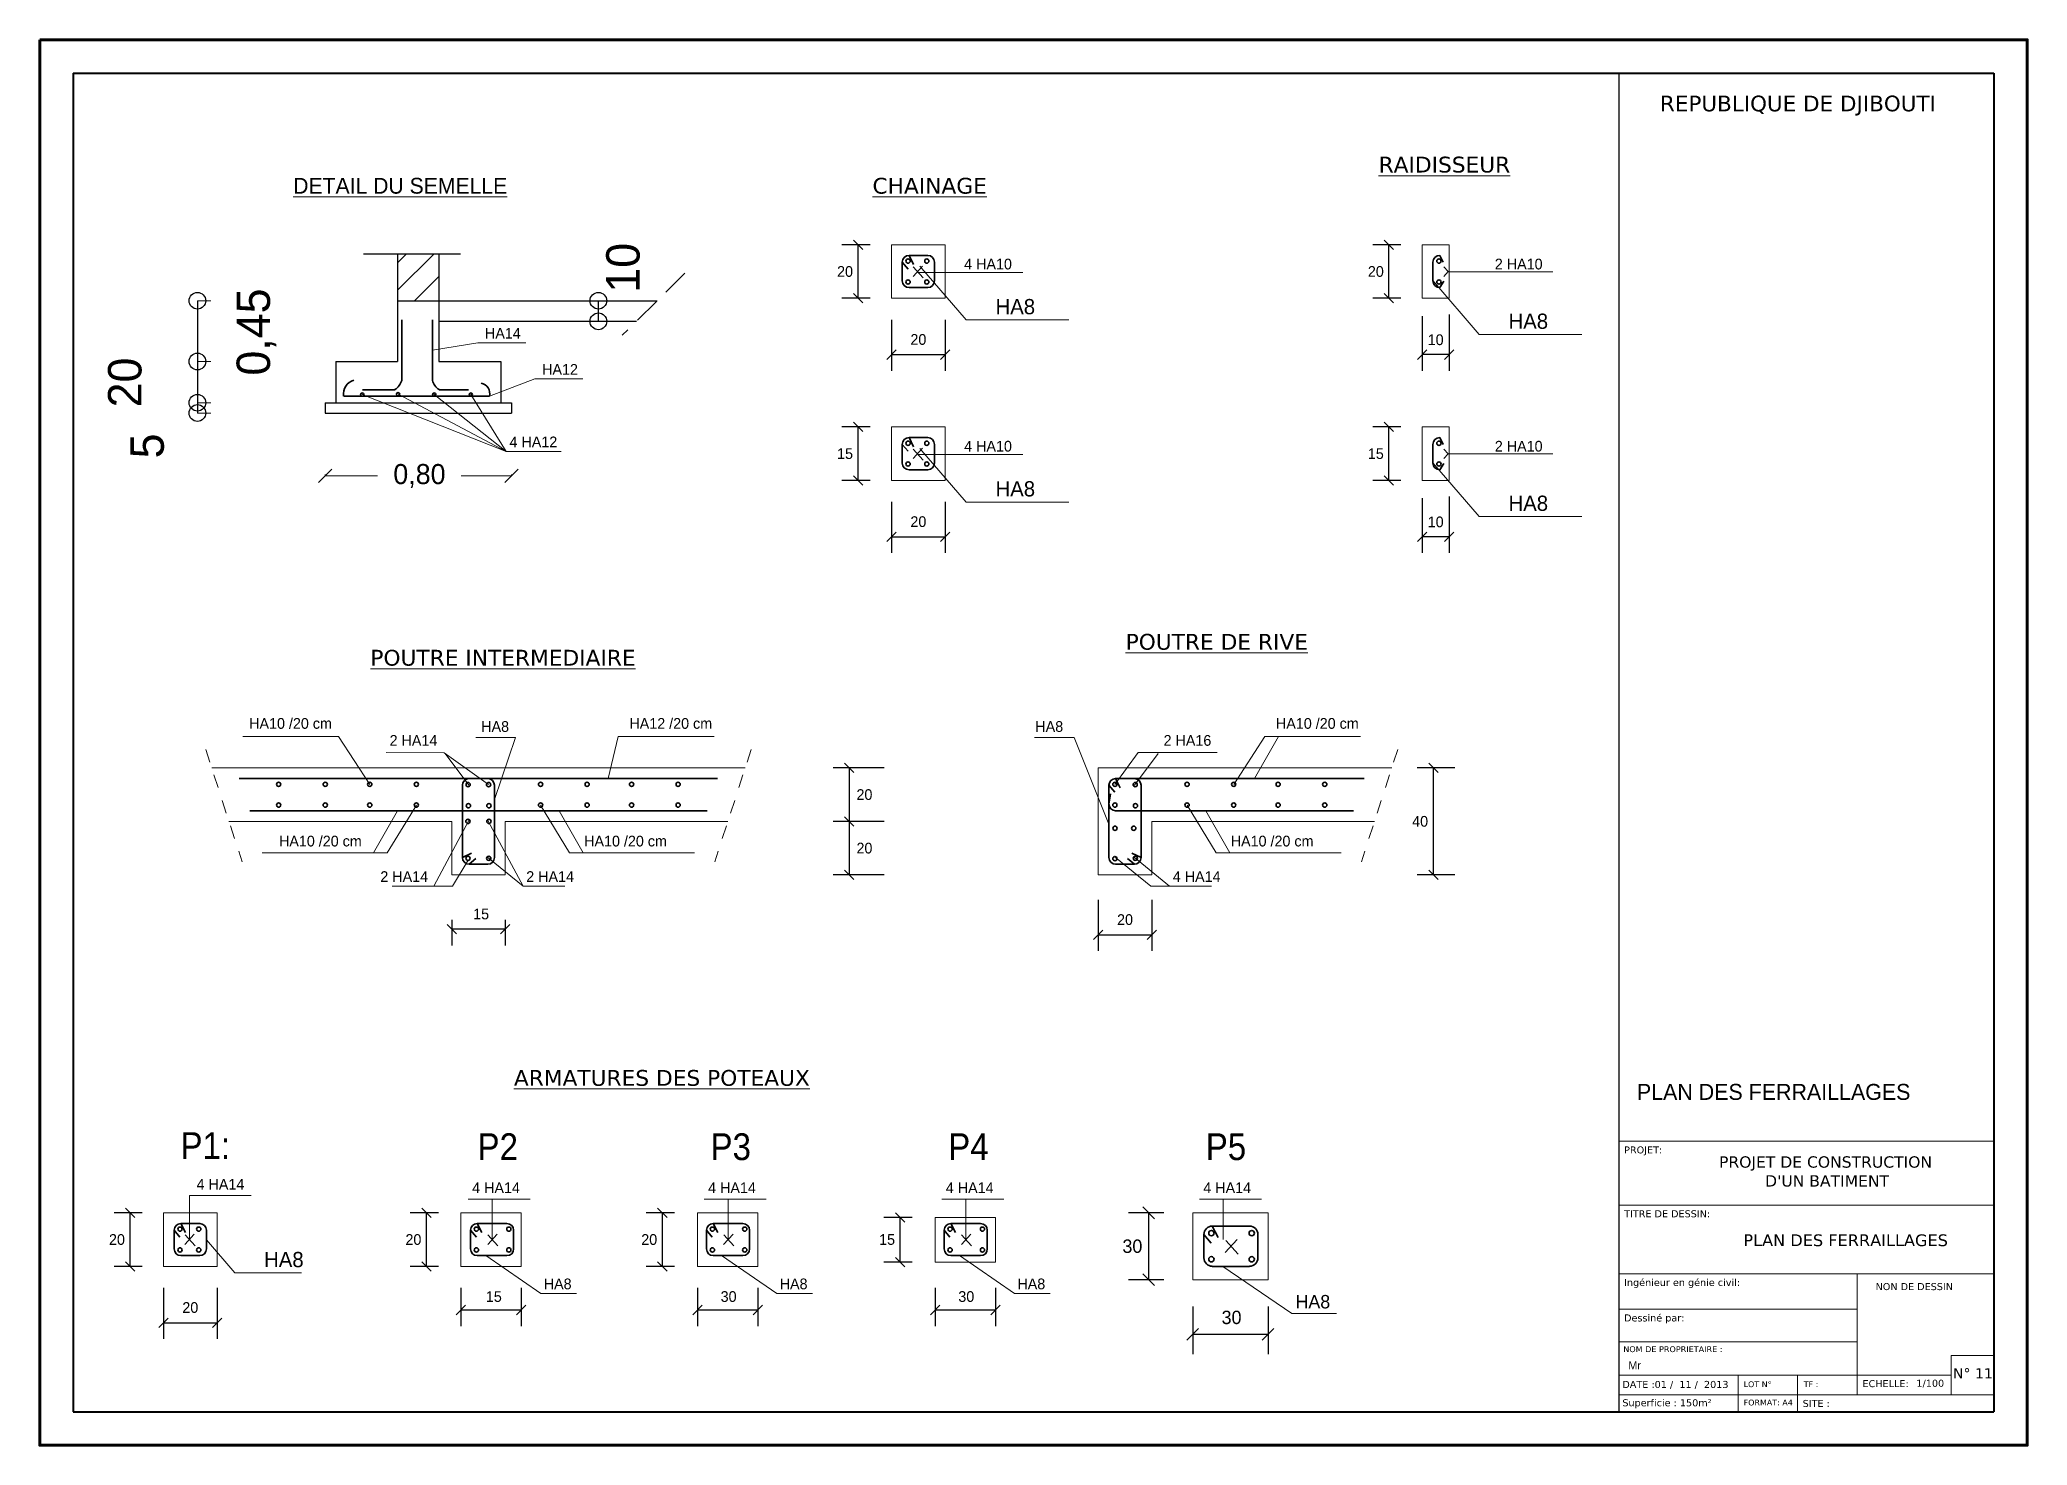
# Model space of a CAD drawing. Extents: x -110 to 3211, y -163 to 893.
# Drawn here: x 122.94 to 137.79, y -14.25 to -3.75 of the extents above; entities that cross this region are included whole.
import ezdxf
from ezdxf.enums import TextEntityAlignment as Align

# ---------------------------------------------------------------- set-up
doc = ezdxf.new("R2010")
doc.units = 0
doc.header["$LTSCALE"] = 0.8
doc.header["$MEASUREMENT"] = 0
doc.linetypes.add('DASHED2', pattern=[0.375, 0.25, -0.125])
doc.linetypes.add('HIDDEN', pattern=[0.375, 0.25, -0.125])
doc.layers.get('0').update_dxf_attribs({"color": 5, "linetype": 'CONTINUOUS'})
doc.layers.get('DEFPOINTS').update_dxf_attribs({"linetype": 'CONTINUOUS'})
for name, color, linetype in [('COMBLDG', 7, 'CONTINUOUS'), ('Cotation', 11, 'CONTINUOUS'), ('COTATITION', 5, 'CONTINUOUS')]:
    doc.layers.add(name, color=color, linetype=linetype)
for name, color, linetype, lineweight in [('DET -FER', 7, 'CONTINUOUS', 13), ('DETAIL', 1, 'CONTINUOUS', 35), ('Layer1', 3, 'CONTINUOUS', 15)]:
    doc.layers.add(name, color=color, linetype=linetype, lineweight=lineweight)
doc.styles.add('style1', font='FTLTLT.TTF', dxfattribs={"width": 0.8, "height": 30})
doc.dimstyles.new('ISO-25', dxfattribs={"dimtxt": 0.25, "dimasz": 0.25, "dimexe": 1.25, "dimexo": 0.625, "dimgap": 0.001, "dimtad": 1, "dimzin": 1, "dimtxsty": 'Standard', "dimblk": 'SMALL', "dimcen": 0.25, "dimse1": 1, "dimse2": 1, "dimazin": 0, "dimtfac": 1, "dimtmove": 1, "dimatfit": 3, "dimldrblk": 'SMALL', "dimfxl": 1, "dimarcsym": 0})

msp = doc.modelspace()

# ---------------------------------------------------------------- texts
at = {"layer": 'COMBLDG', "color": 7, "lineweight": 9, "attachment_point": 1}
for s, insert, char_height, width in [('\\pi0.81068;{\\fVerdana|b0|i0|c0|p34;REPUBLIQUE DE DJIBOUTI}', (134.238, -4.168, -0.311), 0.1169, 3.76087), ('\\pi1.3874;{\\fVerdana|b0|i0|c0|p34;\\LRAIDISSEUR}', (131.559, -4.624, -14.93), 0.11821, 3.80299), ('\\pi0.9361;{\\LDETAIL DU SEMELLE}', (123.901, -4.782, -7.109), 0.11821, 3.80299), ('\\pi1.4721;{\\fVerdana|b0|i0|c0|p34;\\LCHAINAGE}', (127.693, -4.782, -7.109), 0.11821, 3.80299), ('\\pi0.88728;{\\fVerdana|b0|i0|c0|p34;\\LPOUTRE INTERMEDIAIRE}', (124.526, -8.308, -7.109), 0.11821, 3.80299), ('\\pi1.2145;{\\fVerdana|b0|i0|c0|p34;\\LPOUTRE DE RIVE}', (129.842, -8.189, -7.109), 0.11821, 3.80299), ('\\pi0.78384;{\\fVerdana|b0|i0|c0|p34;\\LARMATURES DES POTEAUX}', (125.702, -11.447, -7.109), 0.11821, 3.80299), ('\\pi0.7076;PLAN DES FERRAILLAGES', (134.169, -11.551), 0.11955, 3.8461), ('{\\fVerdana|b0|i0|c0|p34;\\C55;PROJET:}', (134.781, -12.018, -0.074), 0.05245, 5.87522), ("\\pi0.7852;{\\fVerdana|b0|i0|c0|p34;PROJET DE CONSTRUCTION \\P\\pi1.1295;D'UN BATIMENT }", (134.705, -12.092, 0.301), 0.08466, 3.19274), ('{\\fVerdana|b0|i0|c0|p34;\\C55;TITRE DE DESSIN:}', (134.781, -12.495, -0.074), 0.05245, 5.87522), ('{\\fVerdana|b0|i0|c0|p34;PLAN DES FERRAILLAGES}', (135.672, -12.675, -0.049), 0.08787, 2.82671), ('{\\fVerdana|b0|i0|c0|p34;\\C55;Ingénieur en génie civil:}', (134.781, -13.008, -0.074), 0.05245, 5.87522), ('{\\fVerdana|b0|i0|c0|p34;NON DE DESSIN}', (136.66, -13.039, -0.239), 0.05245, 5.87522), ('{\\fVerdana|b0|i0|c0|p34;\\C55;Dessiné par:}', (134.781, -13.273, -0.161), 0.05245, 5.87522), ('{\\fVerdana|b0|i0|c0|p34;\\C55;NOM DE PROPRIETAIRE :}', (134.775, -13.511, -0.047), 0.04386, 4.91309), ('{\\fArial|b0|i0|c0|p34; \\fColonna MT|b0|i0|c0|p82; \\H1.143x;Mr }', (134.773, -13.624, -0.088), 0.05245, 5.87522), ('{\\fVerdana|b0|i0|c0|p34;DATE :01 /  11 /  2013}', (134.768, -13.77, -0.161), 0.05245, 5.87522), ('{\\fVerdana|b0|i0|c0|p34;LOT N° }', (135.674, -13.773, -0.114), 0.04326, 4.84569), ('{\\fVerdana|b0|i0|c0|p34;TF : }', (136.123, -13.773, -0.133), 0.04326, 4.84569), ('{\\fVerdana|b0|i0|c0|p34;ECHELLE:}', (136.562, -13.764, -0.334), 0.05245, 5.87522), ('{\\fVerdana|b0|i0|c0|p34;1/100}', (136.965, -13.761, -0.282), 0.05245, 5.87522), ('{\\fVerdana|b0|i0|c0|p34;N° 11}', (137.238, -13.675, -0.054), 0.07668, 8.58995), ('{\\fVerdana|b0|i0|c0|p34;Superficie : 150m²}', (134.768, -13.907, -0.16), 0.05245, 5.87522), ('{\\fVerdana|b0|i0|c0|p34;FORMAT: A4}', (135.674, -13.91, -0.132), 0.04326, 4.84569), ('{\\fVerdana|b0|i0|c0|p34;SITE : }', (136.115, -13.912, -0.161), 0.05245, 5.87522)]:
    msp.add_mtext(s, dxfattribs=dict(at, insert=insert, char_height=char_height, width=width))
at = {"layer": 'Cotation', "ltscale": 0.15, "attachment_point": 5}
for s, insert, char_height in [('\\A1;20', (128.96, -5.482, -7.109), 0.08), ('\\A1;20', (132.926, -5.482, -7.109), 0.08), ('\\A1;20', (129.508, -5.99, -7.109), 0.08), ('\\A1;10', (133.373, -5.992, -7.109), 0.08), ('\\A1;15', (128.96, -6.843, -7.109), 0.08), ('\\A1;15', (132.926, -6.843, -7.109), 0.08), ('\\A1;20', (129.508, -7.351, -7.109), 0.08), ('\\A1;10', (133.373, -7.353, -7.109), 0.08), ('\\A1;20', (129.105, -9.39, -7.109), 0.08), ('\\A1;40', (133.257, -9.59, -7.109), 0.08), ('\\A1;20', (129.105, -9.79, -7.109), 0.08), ('\\A1;15', (126.241, -10.282, -7.109), 0.08), ('\\A1;20', (131.052, -10.324, -7.109), 0.08), ('\\A1;20', (123.52, -12.714, -7.109), 0.08), ('\\A1;20', (125.735, -12.714, -7.109), 0.08), ('\\A1;20', (127.497, -12.714, -7.109), 0.08), ('\\A1;15', (129.274, -12.714, -7.109), 0.08), ('\\A1;30', (131.107, -12.764, -7.109), 0.1), ('\\A1;20', (124.068, -13.222, -7.109), 0.08), ('\\A1;15', (126.336, -13.14, -7.109), 0.08), ('\\A1;30', (128.09, -13.14, -7.109), 0.08), ('\\A1;30', (129.866, -13.14, -7.109), 0.08), ('\\A1;30', (131.848, -13.296, -7.109), 0.1)]:
    msp.add_mtext(s, dxfattribs=dict(at, insert=insert, char_height=char_height))
at = {"layer": 'Cotation', "lineweight": 20, "ltscale": 0.3, "insert": (125.78, -7.009, -7.109), "char_height": 0.15, "attachment_point": 5}
msp.add_mtext('0,80', dxfattribs=at)
at = {"layer": 'DET -FER', "ltscale": 0.15, "width": 0.924107}
for s, p in [('P1:', (123.995, -11.912, -7.109)), ('P2', (126.214, -11.92, -7.109)), ('P3', (127.955, -11.92, -7.109)), ('P4', (129.731, -11.92, -7.109)), ('P5', (131.655, -11.92, -7.109))]:
    msp.add_text(s, height=0.2, dxfattribs=at).set_placement(p, align=Align.TOP_LEFT)
at = {"layer": 'Layer1', "style": 'style1'}
for s, height, p in [('4 HA10', 0.08, (129.85, -5.466, -7.109)), ('2 HA10', 0.08, (133.815, -5.466, -7.109)), (' HA8', 0.1137, (130.042, -5.801, -7.109)), (' HA14', 0.08, (126.24, -5.983, -7.109)), (' HA8', 0.1137, (133.875, -5.91, -7.109)), (' HA12', 0.08, (126.667, -6.253, -7.109)), ('4 HA12', 0.08, (126.453, -6.795, -7.109)), ('4 HA10', 0.08, (129.85, -6.827, -7.109)), ('2 HA10', 0.08, (133.815, -6.827, -7.109)), (' HA8', 0.1137, (130.042, -7.162, -7.109)), (' HA8', 0.1137, (133.875, -7.27, -7.109)), (' HA10 /20 cm', 0.08, (124.478, -8.898, -7.109)), (' HA8', 0.08, (126.212, -8.921, -7.109)), (' HA12 /20 cm', 0.08, (127.319, -8.898, -7.109)), (' HA8', 0.08, (130.352, -8.921, -7.109)), (' HA10 /20 cm', 0.08, (132.15, -8.898, -7.109)), ('2 HA14', 0.08, (125.557, -9.025, -7.109)), ('2 HA16', 0.08, (131.34, -9.025, -7.109)), (' HA10 /20 cm', 0.08, (124.701, -9.777, -7.109)), (' HA10 /20 cm', 0.08, (126.981, -9.777, -7.109)), (' HA10 /20 cm', 0.08, (131.812, -9.777, -7.109)), ('2 HA14', 0.08, (125.488, -10.042, -7.109)), ('2 HA14', 0.08, (126.578, -10.042, -7.109)), ('4 HA14', 0.08, (131.409, -10.042, -7.109)), ('4 HA14', 0.08, (124.115, -12.341, -7.109)), ('4 HA14', 0.08, (126.174, -12.367, -7.109)), ('4 HA14', 0.08, (127.937, -12.367, -7.109)), ('4 HA14', 0.08, (129.713, -12.367, -7.109)), ('4 HA14', 0.08, (131.637, -12.367, -7.109)), (' HA8', 0.1137, (124.577, -12.92, -7.109)), (' HA8', 0.08, (126.679, -13.085, -7.109)), (' HA8', 0.08, (128.442, -13.085, -7.109)), (' HA8', 0.08, (130.218, -13.085, -7.109)), (' HA8', 0.1, (132.288, -13.228, -7.109))]:
    msp.add_text(s, height=height, dxfattribs=at).set_placement(p)

# ---------------------------------------------------------------- blocks, each defined once
blk = doc.blocks.new('_Small')
at = {"color": 0, "linetype": 'ByBlock', "lineweight": -2}
blk.add_circle((0, 0), 0.25, dxfattribs=at)
blk = doc.blocks.new('*D200')
at = {"layer": 'Cotation', "color": 0, "lineweight": -2, "ltscale": 0.3, "transparency": 16777216}
blk.add_line((124.121, -6.154), (124.121, -6.462), dxfattribs=at)
at = {"layer": 'DEFPOINTS', "color": 0, "ltscale": 0.3, "transparency": 16777216}
for p in [(125.155, -6.154), (124.121, -6.462), (125.155, -6.462)]:
    blk.add_point(p, dxfattribs=at)
at = {"layer": 'Cotation', "color": 0, "lineweight": -2, "ltscale": 0.3, "transparency": 16777216, "xscale": 0.250000000000011, "yscale": 0.250000000000011, "zscale": 0.250000000000011}
for p, rotation in [((124.121, -6.154), 90), ((124.121, -6.462), 270)]:
    blk.add_blockref('_Small', p, dxfattribs=dict(at, rotation=rotation))
at = {"layer": 'Cotation', "color": 0, "lineweight": 20, "ltscale": 0.3, "transparency": 16777216, "insert": (123.58, -6.311), "char_height": 0.25, "attachment_point": 5, "rotation": 90}
blk.add_mtext('20', dxfattribs=at)
blk = doc.blocks.new('*D201')
at = {"layer": 'Cotation', "color": 0, "lineweight": -2, "ltscale": 0.3, "transparency": 16777216}
blk.add_line((124.121, -6.462), (124.121, -6.539), dxfattribs=at)
at = {"layer": 'DEFPOINTS', "color": 0, "ltscale": 0.3, "transparency": 16777216}
for p in [(125.155, -6.462), (124.121, -6.539), (125.155, -6.539)]:
    blk.add_point(p, dxfattribs=at)
at = {"layer": 'Cotation', "color": 0, "lineweight": -2, "ltscale": 0.3, "transparency": 16777216, "xscale": 0.250000000000011, "yscale": 0.250000000000011, "zscale": 0.250000000000011}
for p, rotation in [((124.121, -6.462), 90), ((124.121, -6.539), 270)]:
    blk.add_blockref('_Small', p, dxfattribs=dict(at, rotation=rotation))
at = {"layer": 'Cotation', "color": 0, "lineweight": 20, "ltscale": 0.3, "transparency": 16777216, "insert": (123.747, -6.785), "char_height": 0.25, "attachment_point": 5, "rotation": 90}
blk.add_mtext('5', dxfattribs=at)
blk = doc.blocks.new('*D202')
at = {"layer": 'Cotation', "color": 0, "lineweight": -2, "ltscale": 0.3, "transparency": 16777216}
blk.add_line((127.117, -5.854), (127.117, -5.7), dxfattribs=at)
at = {"layer": 'DEFPOINTS', "color": 0, "ltscale": 0.3, "transparency": 16777216}
for p in [(127.117, -5.7), (127.315, -5.7), (127.315, -5.854)]:
    blk.add_point(p, dxfattribs=at)
at = {"layer": 'Cotation', "color": 0, "lineweight": -2, "ltscale": 0.3, "transparency": 16777216, "xscale": 0.250000000000011, "yscale": 0.250000000000011, "zscale": 0.250000000000011}
for p, rotation in [((127.117, -5.7), 90), ((127.117, -5.854), 270)]:
    blk.add_blockref('_Small', p, dxfattribs=dict(at, rotation=rotation))
at = {"layer": 'Cotation', "color": 0, "lineweight": 20, "ltscale": 0.3, "transparency": 16777216, "insert": (127.302, -5.454), "char_height": 0.25, "attachment_point": 5, "rotation": 90}
blk.add_mtext('10', dxfattribs=at)
blk = doc.blocks.new('_OBLIQUE')
at = {"color": 0, "linetype": 'ByBlock'}
blk.add_line((-0.5, -0.5), (0.5, 0.5), dxfattribs=at)
blk = doc.blocks.new('*D203')
at = {"layer": 'Cotation', "color": 0, "lineweight": -2, "ltscale": 0.3, "transparency": 16777216}
blk.add_line((124.121, -5.7), (124.121, -6.154), dxfattribs=at)
at = {"layer": 'DEFPOINTS', "color": 0, "ltscale": 0.3, "transparency": 16777216}
for p in [(125.617, -5.7), (124.121, -6.154), (125.617, -6.154)]:
    blk.add_point(p, dxfattribs=at)
at = {"layer": 'Cotation', "color": 0, "lineweight": -2, "ltscale": 0.3, "transparency": 16777216, "xscale": 0.250000000000011, "yscale": 0.250000000000011, "zscale": 0.250000000000011}
for p, rotation in [((124.121, -5.7), 90), ((124.121, -6.154), 270)]:
    blk.add_blockref('_Small', p, dxfattribs=dict(at, rotation=rotation))
at = {"layer": 'Cotation', "color": 0, "lineweight": 20, "ltscale": 0.3, "transparency": 16777216, "insert": (124.562, -5.934), "char_height": 0.25, "attachment_point": 5, "rotation": 90}
blk.add_mtext('0,45', dxfattribs=at)

# ---------------------------------------------------------------- dimensions: what is measured, and where the dimension line sits
at = {"layer": 'Cotation', "lineweight": 20, "ltscale": 0.3}
for base, p1, p2, text, picture, middle in [((127.117, -5.7, -7.109), (127.315, -5.854, -7.109), (127.315, -5.7, -7.109), '10', '*D202', (127.428, -5.454, -7.109)), ((124.121, -6.539, -7.109), (125.155, -6.462, -7.109), (125.155, -6.539, -7.109), '5', '*D201', (123.873, -6.785, -7.109))]:
    dim = msp.add_linear_dim(base=base, p1=p1, p2=p2, angle=90, text=text, dimstyle='ISO-25', dxfattribs=at)
    dim.commit()
    dim.dimension.update_dxf_attribs({"geometry": picture, "text_midpoint": middle, "dimtype": 160})
dim = msp.add_linear_dim(base=(124.121, -6.154, -7.109), p1=(125.617, -5.7, -7.109), p2=(125.617, -6.154, -7.109), angle=90, dimstyle='ISO-25', override={"dimtmove": 2}, dxfattribs=at)
dim.commit()
dim.dimension.update_dxf_attribs({"geometry": '*D203', "text_midpoint": (124.562, -5.934, -7.109), "dimtype": 160})
dim = msp.add_linear_dim(base=(124.121, -6.462, -7.109), p1=(125.155, -6.154, -7.109), p2=(125.155, -6.462, -7.109), angle=90, text='20', dimstyle='ISO-25', override={"dimtmove": 2}, dxfattribs=at)
dim.commit()
dim.dimension.update_dxf_attribs({"geometry": '*D200', "text_midpoint": (123.58, -6.311, -7.109), "dimtype": 160})

# ---------------------------------------------------------------- linework, layer by layer
at = {"color": 5, "lineweight": 40}
for p, q in [((123.193, -4), (137.543, -4)), ((123.193, -4), (123.193, -14)), ((137.543, -4), (137.543, -14)), ((123.193, -14), (137.543, -14))]:
    msp.add_line(p, q, dxfattribs=at)
at = {"color": 5, "lineweight": 100}
msp.add_lwpolyline([(122.943, -3.75), (137.793, -3.75), (137.793, -14.25), (122.943, -14.25)], close=True, dxfattribs=at)
at = {"layer": 'COMBLDG', "color": 7, "lineweight": 30}
msp.add_line((134.744, -14), (134.744, -4), dxfattribs=at)
at = {"layer": 'COMBLDG', "color": 7, "lineweight": 9}
for p, q in [((134.744, -11.98, 0.088), (137.543, -11.98, -0.282)), ((134.744, -12.456, 0.088), (137.543, -12.456, -0.282)), ((134.744, -12.969, 0.088), (137.543, -12.969, -0.282)), ((136.522, -12.969, -0.147), (136.522, -13.873, -0.266)), ((134.744, -13.235, 0), (136.522, -13.235, -0.235)), ((134.744, -13.478, 0.088), (136.522, -13.478, -0.147)), ((137.224, -13.579, -0.533), (137.543, -13.579, -0.565)), ((137.224, -13.579, 0), (137.224, -13.873, 0)), ((134.744, -13.726), (137.224, -13.726, -0.25)), ((135.633, -13.726, 0.019), (135.633, -14, -0.017)), ((136.077, -14, 0), (136.077, -13.726, 0)), ((134.744, -13.873, 0), (137.543, -13.873))]:
    msp.add_line(p, q, dxfattribs=at)
at = {"layer": 'Cotation', "ltscale": 0.15}
for p, q in [((129.148, -5.282, -7.109), (128.937, -5.282, -7.109)), ((129.057, -5.682, -7.109), (129.057, -5.282, -7.109)), ((133.113, -5.282, -7.109), (132.903, -5.282, -7.109)), ((133.023, -5.682, -7.109), (133.023, -5.282, -7.109)), ((129.148, -5.682, -7.109), (128.937, -5.682, -7.109)), ((133.113, -5.682, -7.109), (132.903, -5.682, -7.109)), ((129.308, -5.842, -7.109), (129.308, -6.223, -7.109)), ((129.708, -5.842, -7.109), (129.708, -6.223, -7.109)), ((133.273, -5.815, -7.109), (133.273, -6.223, -7.109)), ((133.473, -5.802, -7.109), (133.473, -6.223, -7.109)), ((129.308, -6.103, -7.109), (129.708, -6.103, -7.109)), ((133.473, -6.103, -7.109), (133.273, -6.103, -7.109)), ((129.148, -6.643, -7.109), (128.937, -6.643, -7.109)), ((129.057, -7.043, -7.109), (129.057, -6.643, -7.109)), ((133.113, -6.643, -7.109), (132.903, -6.643, -7.109)), ((133.023, -7.043, -7.109), (133.023, -6.643, -7.109)), ((129.148, -7.043, -7.109), (128.937, -7.043, -7.109)), ((133.113, -7.043, -7.109), (132.903, -7.043, -7.109)), ((129.308, -7.203, -7.109), (129.308, -7.584, -7.109)), ((129.708, -7.203, -7.109), (129.708, -7.584, -7.109)), ((133.273, -7.176, -7.109), (133.273, -7.584, -7.109)), ((133.473, -7.163, -7.109), (133.473, -7.584, -7.109)), ((129.308, -7.464, -7.109), (129.708, -7.464, -7.109)), ((133.473, -7.464, -7.109), (133.273, -7.464, -7.109)), ((129.253, -9.19, -7.109), (128.871, -9.19, -7.109)), ((128.991, -9.19, -7.109), (128.991, -9.59, -7.109)), ((133.515, -9.19, -7.109), (133.236, -9.19, -7.109)), ((133.356, -9.99, -7.109), (133.356, -9.19, -7.109)), ((129.253, -9.59, -7.109), (128.871, -9.59, -7.109)), ((129.253, -9.59, -7.109), (128.871, -9.59, -7.109)), ((128.991, -9.59, -7.109), (128.991, -9.99, -7.109)), ((129.253, -9.99, -7.109), (128.871, -9.99, -7.109)), ((133.515, -9.99, -7.109), (133.236, -9.99, -7.109)), ((130.852, -10.176, -7.109), (130.852, -10.557, -7.109)), ((131.252, -10.176, -7.109), (131.252, -10.557, -7.109)), ((126.021, -10.325, -7.109), (126.021, -10.516, -7.109)), ((126.421, -10.325, -7.109), (126.421, -10.516, -7.109)), ((126.421, -10.396, -7.109), (126.021, -10.396, -7.109)), ((130.852, -10.437, -7.109), (131.252, -10.437, -7.109)), ((123.708, -12.514, -7.109), (123.498, -12.514, -7.109)), ((123.618, -12.914, -7.109), (123.618, -12.514, -7.109)), ((125.922, -12.514, -7.109), (125.712, -12.514, -7.109)), ((125.832, -12.914, -7.109), (125.832, -12.514, -7.109)), ((127.685, -12.514, -7.109), (127.475, -12.514, -7.109)), ((127.595, -12.914, -7.109), (127.595, -12.514, -7.109)), ((129.461, -12.548, -7.109), (129.251, -12.548, -7.109)), ((129.371, -12.882, -7.109), (129.371, -12.548, -7.109)), ((131.342, -12.514, -7.109), (131.079, -12.514, -7.109)), ((131.229, -13.014, -7.109), (131.229, -12.514, -7.109)), ((123.708, -12.914, -7.109), (123.498, -12.914, -7.109)), ((125.922, -12.914, -7.109), (125.712, -12.914, -7.109)), ((127.685, -12.914, -7.109), (127.475, -12.914, -7.109)), ((129.461, -12.882, -7.109), (129.251, -12.882, -7.109)), ((131.342, -13.014, -7.109), (131.079, -13.014, -7.109)), ((123.868, -13.074, -7.109), (123.868, -13.455, -7.109)), ((124.268, -13.074, -7.109), (124.268, -13.455, -7.109)), ((126.09, -13.074, -7.109), (126.09, -13.36, -7.109)), ((126.54, -13.074, -7.109), (126.54, -13.36, -7.109)), ((127.858, -13.074, -7.109), (127.858, -13.36, -7.109)), ((128.308, -13.074, -7.109), (128.308, -13.36, -7.109)), ((129.634, -13.074, -7.109), (129.634, -13.36, -7.109)), ((130.084, -13.074, -7.109), (130.084, -13.36, -7.109)), ((131.558, -13.214, -7.109), (131.558, -13.571, -7.109)), ((132.121, -13.214, -7.109), (132.121, -13.571, -7.109)), ((123.868, -13.335, -7.109), (124.268, -13.335, -7.109)), ((126.09, -13.24, -7.109), (126.54, -13.24, -7.109)), ((127.858, -13.24, -7.109), (128.308, -13.24, -7.109)), ((129.634, -13.24, -7.109), (130.084, -13.24, -7.109)), ((131.558, -13.421, -7.109), (132.121, -13.421, -7.109))]:
    msp.add_line(p, q, dxfattribs=at)
at = {"layer": 'Cotation', "linetype": 'DASHED2', "lineweight": 20, "ltscale": 0.3}
for p, q in [((124.121, -5.7, -7.109), (124.274, -5.7, -7.109)), ((124.121, -6.154, -7.109), (124.274, -6.154, -7.109)), ((124.121, -6.462, -7.109), (124.274, -6.462, -7.109)), ((124.121, -6.539, -7.109), (124.274, -6.539, -7.109))]:
    msp.add_line(p, q, dxfattribs=at)
at = {"layer": 'Cotation', "lineweight": 20, "ltscale": 0.3}
for p, q in [((125.075, -6.999, -7.109), (125.075, -7.009, -7.109)), ((125.075, -7.009, -7.109), (125.466, -7.009, -7.109)), ((126.467, -7.009, -7.109), (126.093, -7.009, -7.109)), ((126.467, -6.999, -7.109), (126.467, -7.009, -7.109))]:
    msp.add_line(p, q, dxfattribs=at)
at = {"layer": 'COTATITION', "color": 7, "lineweight": 25}
for p, q in [((125.363, -5.35, -7.109), (126.088, -5.35, -7.109)), ((125.617, -5.35, -7.109), (125.617, -6.154, -7.109)), ((125.617, -5.622, -7.109), (125.889, -5.35, -7.109)), ((125.617, -5.417, -7.109), (125.684, -5.35, -7.109)), ((125.925, -5.35, -7.109), (125.925, -6.154, -7.109)), ((125.743, -5.7, -7.109), (125.925, -5.518, -7.109)), ((125.617, -5.7, -7.109), (127.556, -5.7, -7.109)), ((125.925, -5.854, -7.109), (127.401, -5.854, -7.109)), ((125.155, -6.154, -7.109), (125.617, -6.154, -7.109)), ((125.155, -6.154, -7.109), (125.155, -6.462, -7.109)), ((125.925, -6.154, -7.109), (126.387, -6.154, -7.109)), ((126.387, -6.154, -7.109), (126.387, -6.462, -7.109)), ((125.075, -6.462, -7.109), (125.075, -6.539, -7.109)), ((125.075, -6.462, -7.109), (126.467, -6.462, -7.109)), ((126.467, -6.462, -7.109), (126.467, -6.539, -7.109)), ((125.075, -6.539, -7.109), (126.467, -6.539, -7.109))]:
    msp.add_line(p, q, dxfattribs=at)
at = {"layer": 'COTATITION', "color": 7, "linetype": 'DASHED2', "lineweight": 25}
msp.add_line((127.764, -5.495, -7.109), (127.296, -5.957, -7.109), dxfattribs=at)
at = {"layer": 'COTATITION', "color": 7, "lineweight": 25, "elevation": -7.109}
msp.add_lwpolyline([(125.155, -6.154), (125.617, -6.154)], dxfattribs=at)
at = {"layer": 'DET -FER', "ltscale": 0.15}
for p, q in [((129.708, -5.282, -7.109), (129.308, -5.282, -7.109)), ((129.308, -5.282, -7.109), (129.308, -5.682, -7.109)), ((129.708, -5.282, -7.109), (129.308, -5.282, -7.109)), ((129.308, -5.282, -7.109), (129.308, -5.682, -7.109)), ((129.708, -5.282, -7.109), (129.708, -5.682, -7.109)), ((129.708, -5.282, -7.109), (129.708, -5.682, -7.109)), ((133.473, -5.282, -7.109), (133.273, -5.282, -7.109)), ((133.273, -5.282, -7.109), (133.273, -5.682, -7.109)), ((133.473, -5.282, -7.109), (133.273, -5.282, -7.109)), ((133.273, -5.282, -7.109), (133.273, -5.682, -7.109)), ((133.473, -5.282, -7.109), (133.473, -5.682, -7.109)), ((129.708, -5.682, -7.109), (129.308, -5.682, -7.109)), ((129.708, -5.682, -7.109), (129.308, -5.682, -7.109)), ((133.473, -5.682, -7.109), (133.273, -5.682, -7.109)), ((133.473, -5.682, -7.109), (133.273, -5.682, -7.109)), ((129.708, -6.643, -7.109), (129.308, -6.643, -7.109)), ((129.308, -6.643, -7.109), (129.308, -7.043, -7.109)), ((129.708, -6.643, -7.109), (129.308, -6.643, -7.109)), ((129.308, -6.643, -7.109), (129.308, -7.043, -7.109)), ((129.708, -6.643, -7.109), (129.708, -7.043, -7.109)), ((129.708, -6.643, -7.109), (129.708, -7.043, -7.109)), ((133.473, -6.643, -7.109), (133.273, -6.643, -7.109)), ((133.273, -6.643, -7.109), (133.273, -7.043, -7.109)), ((133.473, -6.643, -7.109), (133.273, -6.643, -7.109)), ((133.273, -6.643, -7.109), (133.273, -7.043, -7.109)), ((133.473, -6.643, -7.109), (133.473, -7.043, -7.109)), ((129.708, -7.043, -7.109), (129.308, -7.043, -7.109)), ((129.708, -7.043, -7.109), (129.308, -7.043, -7.109)), ((133.473, -7.043, -7.109), (133.273, -7.043, -7.109)), ((133.473, -7.043, -7.109), (133.273, -7.043, -7.109)), ((124.228, -9.19, -7.109), (126.421, -9.19, -7.109)), ((128.214, -9.19, -7.109), (126.421, -9.19, -7.109)), ((133.045, -9.19, -7.109), (130.852, -9.19, -7.109)), ((130.852, -9.19, -7.109), (130.852, -9.99, -7.109)), ((124.357, -9.59, -7.109), (126.021, -9.59, -7.109)), ((126.021, -9.59, -7.109), (126.021, -9.99, -7.109)), ((126.421, -9.59, -7.109), (126.421, -9.99, -7.109)), ((128.084, -9.59, -7.109), (126.421, -9.59, -7.109)), ((131.252, -9.59, -7.109), (131.252, -9.99, -7.109)), ((132.915, -9.59, -7.109), (131.252, -9.59, -7.109)), ((126.021, -9.99, -7.109), (126.421, -9.99, -7.109)), ((131.252, -9.99, -7.109), (130.852, -9.99, -7.109)), ((124.268, -12.514, -7.109), (123.868, -12.514, -7.109)), ((123.868, -12.514, -7.109), (123.868, -12.914, -7.109)), ((124.268, -12.514, -7.109), (123.868, -12.514, -7.109)), ((123.868, -12.514, -7.109), (123.868, -12.914, -7.109)), ((124.268, -12.514, -7.109), (124.268, -12.914, -7.109)), ((124.268, -12.514, -7.109), (124.268, -12.914, -7.109)), ((126.54, -12.514, -7.109), (126.09, -12.514, -7.109)), ((126.09, -12.514, -7.109), (126.09, -12.914, -7.109)), ((126.54, -12.514, -7.109), (126.54, -12.914, -7.109)), ((128.308, -12.514, -7.109), (127.858, -12.514, -7.109)), ((127.858, -12.514, -7.109), (127.858, -12.914, -7.109)), ((128.308, -12.514, -7.109), (128.308, -12.914, -7.109)), ((130.084, -12.548, -7.109), (129.634, -12.548, -7.109)), ((129.634, -12.548, -7.109), (129.634, -12.882, -7.109)), ((130.084, -12.548, -7.109), (130.084, -12.882, -7.109)), ((132.121, -12.514, -7.109), (131.558, -12.514, -7.109)), ((131.558, -12.514, -7.109), (131.558, -13.014, -7.109)), ((132.121, -12.514, -7.109), (132.121, -13.014, -7.109)), ((124.268, -12.914, -7.109), (123.868, -12.914, -7.109)), ((124.268, -12.914, -7.109), (123.868, -12.914, -7.109)), ((126.54, -12.914, -7.109), (126.09, -12.914, -7.109)), ((128.308, -12.914, -7.109), (127.858, -12.914, -7.109)), ((130.084, -12.882, -7.109), (129.634, -12.882, -7.109)), ((132.121, -13.014, -7.109), (131.558, -13.014, -7.109))]:
    msp.add_line(p, q, dxfattribs=at)
at = {"layer": 'DETAIL', "ltscale": 0.15}
for p, q in [((129.388, -5.552, -7.109), (129.388, -5.412, -7.109)), ((129.388, -5.412, -7.109), (129.431, -5.464, -7.109)), ((129.438, -5.362, -7.109), (129.578, -5.362, -7.109)), ((129.438, -5.362, -7.109), (129.578, -5.362, -7.109)), ((129.438, -5.362, -7.109), (129.471, -5.43, -7.109)), ((129.628, -5.412, -7.109), (129.628, -5.552, -7.109)), ((133.353, -5.552, -7.109), (133.353, -5.412, -7.109)), ((133.403, -5.362, -7.109), (133.428, -5.412, -7.109)), ((129.578, -5.602, -7.109), (129.438, -5.602, -7.109)), ((133.403, -5.602, -7.109), (133.433, -5.554, -7.109)), ((125.648, -5.843, -7.109), (125.648, -6.297, -7.109)), ((125.877, -5.843, -7.109), (125.877, -6.297, -7.109)), ((125.598, -6.365, -7.109), (125.355, -6.365, -7.109)), ((125.927, -6.365, -7.109), (126.147, -6.365, -7.109)), ((125.214, -6.414, -7.109), (126.303, -6.414, -7.109)), ((129.388, -6.913, -7.109), (129.388, -6.773, -7.109)), ((129.388, -6.773, -7.109), (129.431, -6.824, -7.109)), ((129.438, -6.723, -7.109), (129.578, -6.723, -7.109)), ((129.438, -6.723, -7.109), (129.578, -6.723, -7.109)), ((129.438, -6.723, -7.109), (129.471, -6.791, -7.109)), ((129.628, -6.773, -7.109), (129.628, -6.913, -7.109)), ((133.353, -6.913, -7.109), (133.353, -6.773, -7.109)), ((133.403, -6.723, -7.109), (133.428, -6.773, -7.109)), ((129.578, -6.963, -7.109), (129.438, -6.963, -7.109)), ((133.403, -6.963, -7.109), (133.433, -6.915, -7.109)), ((126.291, -9.27, -7.109), (124.434, -9.27, -7.109)), ((126.101, -9.32, -7.109), (126.101, -9.86, -7.109)), ((126.291, -9.27, -7.109), (126.151, -9.27, -7.109)), ((126.691, -9.27, -7.109), (126.151, -9.27, -7.109)), ((126.291, -9.27, -7.109), (128.007, -9.27, -7.109)), ((126.291, -9.27, -7.109), (126.291, -9.27, -7.109)), ((126.291, -9.27, -7.109), (126.291, -9.27, -7.109)), ((126.341, -9.32, -7.109), (126.341, -9.86, -7.109)), ((130.932, -9.46, -7.109), (130.932, -9.32, -7.109)), ((130.932, -9.32, -7.109), (130.975, -9.372, -7.109)), ((130.932, -9.86, -7.109), (130.932, -9.32, -7.109)), ((130.982, -9.27, -7.109), (132.838, -9.27, -7.109)), ((130.982, -9.27, -7.109), (131.122, -9.27, -7.109)), ((130.982, -9.27, -7.109), (131.016, -9.339, -7.109)), ((130.982, -9.27, -7.109), (131.122, -9.27, -7.109)), ((131.172, -9.32, -7.109), (131.172, -9.86, -7.109)), ((130.932, -9.46, -7.109), (130.943, -9.385, -7.109)), ((124.512, -9.51, -7.109), (126.741, -9.51, -7.109)), ((127.929, -9.51, -7.109), (126.341, -9.51, -7.109)), ((132.76, -9.51, -7.109), (130.982, -9.51, -7.109)), ((126.101, -9.72, -7.109), (126.101, -9.86, -7.109)), ((126.341, -9.72, -7.109), (126.341, -9.86, -7.109)), ((130.932, -9.86, -7.109), (130.932, -9.72, -7.109)), ((130.932, -9.86, -7.109), (130.932, -9.72, -7.109)), ((131.172, -9.72, -7.109), (131.172, -9.86, -7.109)), ((126.101, -9.86, -7.109), (126.169, -9.826, -7.109)), ((126.151, -9.91, -7.109), (126.202, -9.867, -7.109)), ((126.291, -9.91, -7.109), (126.151, -9.91, -7.109)), ((126.151, -9.91, -7.109), (126.291, -9.91, -7.109)), ((131.122, -9.91, -7.109), (130.982, -9.91, -7.109)), ((131.122, -9.91, -7.109), (130.982, -9.91, -7.109)), ((131.122, -9.91, -7.109), (131.07, -9.867, -7.109)), ((131.172, -9.86, -7.109), (131.103, -9.826, -7.109)), ((123.998, -12.594, -7.109), (124.138, -12.594, -7.109)), ((123.998, -12.594, -7.109), (124.138, -12.594, -7.109)), ((123.998, -12.594, -7.109), (124.031, -12.662, -7.109)), ((126.212, -12.594, -7.109), (126.434, -12.594, -7.109)), ((126.212, -12.594, -7.109), (126.352, -12.594, -7.109)), ((126.212, -12.594, -7.109), (126.246, -12.662, -7.109)), ((127.975, -12.594, -7.109), (128.197, -12.594, -7.109)), ((127.975, -12.594, -7.109), (128.115, -12.594, -7.109)), ((127.975, -12.594, -7.109), (128.009, -12.662, -7.109)), ((129.751, -12.594, -7.109), (129.973, -12.594, -7.109)), ((129.751, -12.594, -7.109), (129.891, -12.594, -7.109)), ((129.751, -12.594, -7.109), (129.785, -12.662, -7.109)), ((131.704, -12.614, -7.109), (131.982, -12.614, -7.109)), ((131.704, -12.614, -7.109), (131.879, -12.614, -7.109)), ((131.704, -12.614, -7.109), (131.747, -12.699, -7.109)), ((123.948, -12.784, -7.109), (123.948, -12.644, -7.109)), ((123.948, -12.644, -7.109), (123.991, -12.695, -7.109)), ((124.188, -12.644, -7.109), (124.188, -12.784, -7.109)), ((126.162, -12.784, -7.109), (126.162, -12.644, -7.109)), ((126.162, -12.644, -7.109), (126.206, -12.695, -7.109)), ((126.484, -12.644, -7.109), (126.484, -12.784, -7.109)), ((127.925, -12.784, -7.109), (127.925, -12.644, -7.109)), ((127.925, -12.644, -7.109), (127.968, -12.695, -7.109)), ((128.247, -12.644, -7.109), (128.247, -12.784, -7.109)), ((129.701, -12.784, -7.109), (129.701, -12.644, -7.109)), ((129.701, -12.644, -7.109), (129.744, -12.695, -7.109)), ((130.023, -12.644, -7.109), (130.023, -12.784, -7.109)), ((131.642, -12.851, -7.109), (131.642, -12.676, -7.109)), ((131.642, -12.676, -7.109), (131.696, -12.741, -7.109)), ((132.044, -12.676, -7.109), (132.044, -12.851, -7.109)), ((124.138, -12.834, -7.109), (123.998, -12.834, -7.109)), ((126.434, -12.834, -7.109), (126.212, -12.834, -7.109)), ((128.197, -12.834, -7.109), (127.975, -12.834, -7.109)), ((129.973, -12.834, -7.109), (129.751, -12.834, -7.109)), ((131.982, -12.914, -7.109), (131.704, -12.914, -7.109))]:
    msp.add_line(p, q, dxfattribs=at)
for centre, radius in [((129.431, -5.404, -7.109), 0.0159), ((129.571, -5.404, -7.109), 0.0159), ((133.397, -5.404, -7.109), 0.0159), ((129.431, -5.56, -7.109), 0.0159), ((129.571, -5.56, -7.109), 0.0159), ((133.397, -5.56, -7.109), 0.0159), ((125.353, -6.401, -7.109), 0.0122), ((125.621, -6.399, -7.109), 0.0122), ((125.891, -6.401, -7.109), 0.0122), ((126.164, -6.401, -7.109), 0.0122), ((129.431, -6.765, -7.109), 0.0159), ((129.571, -6.765, -7.109), 0.0159), ((133.397, -6.765, -7.109), 0.0159), ((129.431, -6.92, -7.109), 0.0159), ((129.571, -6.92, -7.109), 0.0159), ((133.397, -6.92, -7.109), 0.0159), ((124.728, -9.313, -7.109), 0.0159), ((125.076, -9.313, -7.109), 0.0159), ((125.409, -9.313, -7.109), 0.0159), ((125.757, -9.313, -7.109), 0.0159), ((126.144, -9.315, -7.109), 0.0159), ((126.297, -9.315, -7.109), 0.0159), ((126.685, -9.313, -7.109), 0.0159), ((127.033, -9.313, -7.109), 0.0159), ((127.365, -9.313, -7.109), 0.0159), ((127.713, -9.313, -7.109), 0.0159), ((130.976, -9.313, -7.109), 0.0159), ((131.128, -9.315, -7.109), 0.0159), ((131.516, -9.313, -7.109), 0.0159), ((131.864, -9.313, -7.109), 0.0159), ((132.196, -9.313, -7.109), 0.0159), ((132.544, -9.313, -7.109), 0.0159), ((124.728, -9.468, -7.109), 0.0159), ((125.076, -9.468, -7.109), 0.0159), ((125.409, -9.468, -7.109), 0.0159), ((125.757, -9.468, -7.109), 0.0159), ((126.146, -9.473, -7.109), 0.0159), ((126.299, -9.473, -7.109), 0.0159), ((126.685, -9.468, -7.109), 0.0159), ((127.033, -9.468, -7.109), 0.0159), ((127.365, -9.468, -7.109), 0.0159), ((127.713, -9.468, -7.109), 0.0159), ((130.976, -9.468, -7.109), 0.0159), ((131.13, -9.473, -7.109), 0.0159), ((131.516, -9.468, -7.109), 0.0159), ((131.864, -9.468, -7.109), 0.0159), ((132.196, -9.468, -7.109), 0.0159), ((132.544, -9.468, -7.109), 0.0159), ((126.142, -9.59, -7.109), 0.0159), ((126.299, -9.59, -7.109), 0.0159), ((130.977, -9.641, -7.109), 0.0159), ((131.117, -9.641, -7.109), 0.0159), ((126.143, -9.866, -7.109), 0.0159), ((126.298, -9.866, -7.109), 0.0159), ((130.976, -9.868, -7.109), 0.0159), ((131.129, -9.866, -7.109), 0.0159), ((123.991, -12.636, -7.109), 0.0159), ((124.131, -12.636, -7.109), 0.0159), ((126.206, -12.636, -7.109), 0.0159), ((126.448, -12.636, -7.109), 0.0159), ((127.969, -12.636, -7.109), 0.0159), ((128.211, -12.636, -7.109), 0.0159), ((129.745, -12.636, -7.109), 0.0159), ((129.987, -12.636, -7.109), 0.0159), ((131.697, -12.666, -7.109), 0.0199), ((131.999, -12.666, -7.109), 0.0199), ((123.991, -12.791, -7.109), 0.0159), ((124.131, -12.791, -7.109), 0.0159), ((126.206, -12.791, -7.109), 0.0159), ((126.448, -12.791, -7.109), 0.0159), ((127.969, -12.791, -7.109), 0.0159), ((128.211, -12.791, -7.109), 0.0159), ((129.745, -12.791, -7.109), 0.0159), ((129.987, -12.791, -7.109), 0.0159), ((131.697, -12.861, -7.109), 0.0199), ((131.999, -12.861, -7.109), 0.0199)]:
    msp.add_circle(centre, radius, dxfattribs=at)
for centre, radius, start, end in [((129.438, -5.412, -7.109), 0.05, 90, 180), ((129.438, -5.412, -7.109), 0.05, 90, 180), ((129.578, -5.412, -7.109), 0.05, 0, 90), ((133.403, -5.412, -7.109), 0.05, 90, 180), ((133.403, -5.412, -7.109), 0.05, 90, 180), ((129.438, -5.552, -7.109), 0.05, 180, 270), ((129.578, -5.552, -7.109), 0.05, 270, 0), ((133.403, -5.552, -7.109), 0.05, 180, 270), ((125.321, -6.398, -7.109), 0.109, 106.2583, 188.2795), ((125.515, -6.251, -7.109), 0.14, 306.0783, 341.1388), ((126.009, -6.251, -7.109), 0.14, 198.8612, 233.9217), ((126.224, -6.395, -7.109), 0.0813, 346.8923, 78.2681), ((129.438, -6.773, -7.109), 0.05, 90, 180), ((129.438, -6.773, -7.109), 0.05, 90, 180), ((129.578, -6.773, -7.109), 0.05, 0, 90), ((133.403, -6.773, -7.109), 0.05, 90, 180), ((133.403, -6.773, -7.109), 0.05, 90, 180), ((129.438, -6.913, -7.109), 0.05, 180, 270), ((129.578, -6.913, -7.109), 0.05, 270, 0), ((133.403, -6.913, -7.109), 0.05, 180, 270), ((126.151, -9.32, -7.109), 0.05, 90, 180), ((126.291, -9.32, -7.109), 0.05, 0, 90), ((130.982, -9.32, -7.109), 0.05, 90, 180), ((130.982, -9.32, -7.109), 0.05, 90, 180), ((130.982, -9.32, -7.109), 0.05, 90, 180), ((131.122, -9.32, -7.109), 0.05, 0, 90), ((130.982, -9.46, -7.109), 0.05, 180, 270), ((126.151, -9.86, -7.109), 0.05, 180, 270), ((126.151, -9.86, -7.109), 0.05, 180, 270), ((126.291, -9.86, -7.109), 0.05, 270, 0), ((126.291, -9.86, -7.109), 0.05, 270, 0), ((130.982, -9.86, -7.109), 0.05, 180, 270), ((130.982, -9.86, -7.109), 0.05, 180, 270), ((130.982, -9.86, -7.109), 0.05, 180, 270), ((131.122, -9.86, -7.109), 0.05, 270, 0), ((131.122, -9.86, -7.109), 0.05, 270, 0), ((123.998, -12.644, -7.109), 0.05, 90, 180), ((123.998, -12.644, -7.109), 0.05, 90, 180), ((124.138, -12.644, -7.109), 0.05, 0, 90), ((126.212, -12.644, -7.109), 0.05, 90, 180), ((126.212, -12.644, -7.109), 0.05, 90, 180), ((126.434, -12.644, -7.109), 0.05, 0, 90), ((127.975, -12.644, -7.109), 0.05, 90, 180), ((127.975, -12.644, -7.109), 0.05, 90, 180), ((128.197, -12.644, -7.109), 0.05, 0, 90), ((129.751, -12.644, -7.109), 0.05, 90, 180), ((129.751, -12.644, -7.109), 0.05, 90, 180), ((129.973, -12.644, -7.109), 0.05, 0, 90), ((131.704, -12.676, -7.109), 0.0625, 90, 180), ((131.704, -12.676, -7.109), 0.0625, 90, 180), ((131.982, -12.676, -7.109), 0.0625, 0, 90), ((123.998, -12.784, -7.109), 0.05, 180, 270), ((124.138, -12.784, -7.109), 0.05, 270, 0), ((126.212, -12.784, -7.109), 0.05, 180, 270), ((126.434, -12.784, -7.109), 0.05, 270, 0), ((127.975, -12.784, -7.109), 0.05, 180, 270), ((128.197, -12.784, -7.109), 0.05, 270, 0), ((129.751, -12.784, -7.109), 0.05, 180, 270), ((129.973, -12.784, -7.109), 0.05, 270, 0), ((131.704, -12.851, -7.109), 0.0625, 180, 270), ((131.982, -12.851, -7.109), 0.0625, 270, 0)]:
    msp.add_arc(centre, radius, start, end, dxfattribs=at)
at = {"layer": 'Layer1', "lineweight": 9, "ltscale": 0.15}
for p, q in [((129.538, -5.441, -7.109), (129.468, -5.519, -7.109)), ((129.47, -5.447, -7.109), (129.544, -5.529, -7.109)), ((129.507, -5.488, -7.109), (130.289, -5.488, -7.109)), ((133.467, -5.482, -7.109), (133.433, -5.519, -7.109)), ((133.435, -5.447, -7.109), (133.467, -5.482, -7.109)), ((133.466, -5.483, -7.109), (134.249, -5.483, -7.109)), ((125.877, -6.07, -7.109), (126.216, -6.014, -7.109)), ((126.216, -6.014, -7.109), (126.574, -6.014, -7.109)), ((126.303, -6.414, -7.109), (126.643, -6.284, -7.109)), ((126.642, -6.284, -7.109), (127.001, -6.284, -7.109)), ((125.353, -6.401, -7.109), (126.429, -6.827, -7.109)), ((125.621, -6.399, -7.109), (126.429, -6.827, -7.109)), ((125.891, -6.401, -7.109), (126.429, -6.827, -7.109)), ((126.164, -6.401, -7.109), (126.428, -6.826, -7.109)), ((126.428, -6.826, -7.109), (126.839, -6.826, -7.109)), ((129.538, -6.802, -7.109), (129.468, -6.88, -7.109)), ((129.47, -6.808, -7.109), (129.544, -6.89, -7.109)), ((133.435, -6.808, -7.109), (133.467, -6.843, -7.109)), ((129.507, -6.849, -7.109), (130.289, -6.849, -7.109)), ((133.467, -6.843, -7.109), (133.433, -6.88, -7.109)), ((133.466, -6.843, -7.109), (134.249, -6.843, -7.109)), ((125.175, -8.956, -7.109), (124.46, -8.956, -7.109)), ((125.409, -9.313, -7.109), (125.176, -8.956, -7.109)), ((127.189, -9.27, -7.109), (127.266, -8.956, -7.109)), ((127.266, -8.956, -7.109), (127.981, -8.956, -7.109)), ((131.864, -9.313, -7.109), (132.097, -8.956, -7.109)), ((132.097, -8.956, -7.109), (132.812, -8.956, -7.109)), ((125.964, -9.077, -7.109), (125.531, -9.076, -7.109)), ((131.151, -9.076, -7.109), (131.741, -9.076, -7.109)), ((125.757, -9.468, -7.109), (125.54, -9.825, -7.109)), ((126.685, -9.468, -7.109), (126.902, -9.825, -7.109)), ((131.516, -9.468, -7.109), (131.733, -9.825, -7.109)), ((126.15, -9.584, -7.109), (125.887, -10.073, -7.109)), ((126.292, -9.584, -7.109), (126.554, -10.073, -7.109)), ((125.539, -9.824, -7.109), (124.605, -9.824, -7.109)), ((126.143, -9.88, -7.109), (126.027, -10.073, -7.109)), ((126.291, -9.86, -7.109), (126.554, -10.073, -7.109)), ((126.902, -9.824, -7.109), (127.836, -9.824, -7.109)), ((130.982, -9.86, -7.109), (131.245, -10.073, -7.109)), ((131.122, -9.86, -7.109), (131.385, -10.073, -7.109)), ((131.733, -9.824, -7.109), (132.667, -9.824, -7.109)), ((126.027, -10.073, -7.109), (125.576, -10.073, -7.109)), ((126.554, -10.073, -7.109), (126.866, -10.073, -7.109)), ((131.245, -10.073, -7.109), (131.697, -10.073, -7.109)), ((124.061, -12.714, -7.109), (124.061, -12.384, -7.109)), ((124.061, -12.384, -7.109), (124.524, -12.384, -7.109)), ((126.145, -12.412, -7.109), (126.608, -12.412, -7.109)), ((126.324, -12.714, -7.109), (126.324, -12.412, -7.109)), ((127.908, -12.412, -7.109), (128.37, -12.412, -7.109)), ((128.086, -12.714, -7.109), (128.086, -12.412, -7.109)), ((129.684, -12.412, -7.109), (130.147, -12.412, -7.109)), ((129.863, -12.714, -7.109), (129.863, -12.412, -7.109)), ((131.608, -12.412, -7.109), (132.071, -12.412, -7.109)), ((131.786, -12.714, -7.109), (131.786, -12.412, -7.109)), ((124.098, -12.673, -7.109), (124.028, -12.751, -7.109)), ((124.03, -12.679, -7.109), (124.104, -12.761, -7.109)), ((126.36, -12.673, -7.109), (126.29, -12.751, -7.109)), ((126.292, -12.679, -7.109), (126.366, -12.761, -7.109)), ((128.123, -12.673, -7.109), (128.052, -12.751, -7.109)), ((128.055, -12.679, -7.109), (128.129, -12.761, -7.109)), ((129.899, -12.673, -7.109), (129.829, -12.751, -7.109)), ((129.831, -12.679, -7.109), (129.905, -12.761, -7.109)), ((131.889, -12.713, -7.109), (131.801, -12.81, -7.109)), ((131.804, -12.72, -7.109), (131.897, -12.823, -7.109))]:
    msp.add_line(p, q, dxfattribs=at)
at = {"layer": 'Layer1'}
for p, q in [((129.52, -5.442, -7.109), (129.866, -5.844, -7.109)), ((133.353, -5.55, -7.109), (133.698, -5.952, -7.109)), ((129.866, -5.844, -7.109), (130.632, -5.844, -7.109)), ((133.698, -5.952, -7.109), (134.465, -5.952, -7.109)), ((129.52, -6.803, -7.109), (129.866, -7.205, -7.109)), ((133.353, -6.911, -7.109), (133.698, -7.313, -7.109)), ((129.866, -7.205, -7.109), (130.632, -7.205, -7.109)), ((133.698, -7.313, -7.109), (134.465, -7.313, -7.109)), ((126.498, -8.964, -7.109), (126.202, -8.964, -7.109)), ((126.498, -8.964, -7.109), (126.341, -9.426, -7.109)), ((130.375, -8.964, -7.109), (130.671, -8.964, -7.109)), ((130.671, -8.964, -7.109), (130.932, -9.61, -7.109)), ((124.188, -12.716, -7.109), (124.4, -12.963, -7.109)), ((126.275, -12.834, -7.109), (126.688, -13.116, -7.109)), ((128.037, -12.834, -7.109), (128.45, -13.116, -7.109)), ((129.814, -12.834, -7.109), (130.227, -13.116, -7.109)), ((131.783, -12.914, -7.109), (132.298, -13.266, -7.109)), ((124.4, -12.963, -7.109), (124.898, -12.963, -7.109)), ((126.688, -13.116, -7.109), (126.954, -13.116, -7.109)), ((128.45, -13.116, -7.109), (128.716, -13.116, -7.109)), ((130.227, -13.116, -7.109), (130.492, -13.116, -7.109)), ((132.298, -13.266, -7.109), (132.631, -13.266, -7.109))]:
    msp.add_line(p, q, dxfattribs=at)
at = {"layer": 'Layer1', "linetype": 'HIDDEN', "ltscale": 0.06}
for p, q in [((124.183, -9.052, -7.109), (124.455, -9.891, -7.109)), ((128.259, -9.052, -7.109), (127.987, -9.891, -7.109)), ((133.09, -9.052, -7.109), (132.818, -9.891, -7.109))]:
    msp.add_line(p, q, dxfattribs=at)
at = {"layer": 'Layer1', "ltscale": 0.15}
for p, q in [((132.198, -8.956, -7.109), (132.02, -9.27, -7.109)), ((126.297, -9.315, -7.109), (125.964, -9.077, -7.109)), ((126.149, -9.319, -7.109), (125.973, -9.082, -7.109)), ((130.976, -9.313, -7.109), (131.151, -9.076, -7.109)), ((131.123, -9.319, -7.109), (131.299, -9.082, -7.109)), ((125.438, -9.824, -7.109), (125.616, -9.51, -7.109)), ((127.003, -9.824, -7.109), (126.825, -9.51, -7.109)), ((131.834, -9.824, -7.109), (131.656, -9.51, -7.109))]:
    msp.add_line(p, q, dxfattribs=at)

# ---------------------------------------------------------------- block references
at = {"layer": 'Cotation', "ltscale": 0.15}
for p, xscale, yscale, zscale, rotation in [((129.057, -5.282, -7.109), 0.07000000000925866, 0.07000000000925866, 0.07000000000000028, 90), ((133.023, -5.282, -7.109), 0.07000000000925866, 0.07000000000925866, 0.07000000000000028, 90), ((129.057, -5.682, -7.109), 0.07000000000925866, 0.07000000000925866, 0.07000000000000028, 270), ((133.023, -5.682, -7.109), 0.07000000000925866, 0.07000000000925866, 0.07000000000000028, 270), ((129.308, -6.103, -7.109), 0.06999999999993634, 0.07000000000925866, 0.06999999999993634, 180), ((133.273, -6.103, -7.109), 0.06999999999993634, 0.07000000000925866, 0.06999999999993634, 180), ((129.057, -6.643, -7.109), 0.07000000000925866, 0.07000000000925866, 0.07000000000000028, 90), ((133.023, -6.643, -7.109), 0.07000000000925866, 0.07000000000925866, 0.07000000000000028, 90), ((129.057, -7.043, -7.109), 0.07000000000925866, 0.07000000000925866, 0.07000000000000028, 270), ((133.023, -7.043, -7.109), 0.07000000000925866, 0.07000000000925866, 0.07000000000000028, 270), ((129.308, -7.464, -7.109), 0.06999999999993634, 0.07000000000925866, 0.06999999999993634, 180), ((133.273, -7.464, -7.109), 0.06999999999993634, 0.07000000000925866, 0.06999999999993634, 180), ((128.991, -9.19, -7.109), 0.07000000000925866, 0.07000000000925866, 0.07000000000000028, 90), ((133.356, -9.19, -7.109), 0.07000000000925866, 0.07000000000925866, 0.07000000000000028, 90), ((128.991, -9.59, -7.109), 0.07000000000925866, 0.07000000000925866, 0.07000000000000028, 270), ((128.991, -9.59, -7.109), 0.07000000000925866, 0.07000000000925866, 0.07000000000000028, 90), ((128.991, -9.99, -7.109), 0.07000000000925866, 0.07000000000925866, 0.07000000000000028, 270), ((133.356, -9.99, -7.109), 0.07000000000925866, 0.07000000000925866, 0.07000000000000028, 270), ((130.852, -10.437, -7.109), 0.06999999999993634, 0.07000000000925866, 0.06999999999993634, 180), ((131.229, -12.514, -7.109), 0.08750000001157332, 0.08750000001157332, 0.08750000000000036, 90), ((123.618, -12.514, -7.109), 0.07000000000925866, 0.07000000000925866, 0.07000000000000028, 90), ((125.832, -12.514, -7.109), 0.07000000000925866, 0.07000000000925866, 0.07000000000000028, 90), ((127.595, -12.514, -7.109), 0.07000000000925866, 0.07000000000925866, 0.07000000000000028, 90), ((129.371, -12.548, -7.109), 0.07000000000925866, 0.07000000000925866, 0.07000000000000028, 90), ((123.618, -12.914, -7.109), 0.07000000000925866, 0.07000000000925866, 0.07000000000000028, 270), ((125.832, -12.914, -7.109), 0.07000000000925866, 0.07000000000925866, 0.07000000000000028, 270), ((127.595, -12.914, -7.109), 0.07000000000925866, 0.07000000000925866, 0.07000000000000028, 270), ((129.371, -12.882, -7.109), 0.07000000000925866, 0.07000000000925866, 0.07000000000000028, 270), ((131.229, -13.014, -7.109), 0.08750000001157332, 0.08750000001157332, 0.08750000000000036, 270), ((126.09, -13.24, -7.109), 0.06999999999993634, 0.07000000000925866, 0.06999999999993634, 180), ((126.54, -13.24, -7.109), 0.06999999999993634, 0.07000000000925866, 0.06999999999993634, 180), ((127.858, -13.24, -7.109), 0.06999999999993634, 0.07000000000925866, 0.06999999999993634, 180), ((128.308, -13.24, -7.109), 0.06999999999993634, 0.07000000000925866, 0.06999999999993634, 180), ((129.634, -13.24, -7.109), 0.06999999999993634, 0.07000000000925866, 0.06999999999993634, 180), ((130.084, -13.24, -7.109), 0.06999999999993634, 0.07000000000925866, 0.06999999999993634, 180), ((123.868, -13.335, -7.109), 0.06999999999993634, 0.07000000000925866, 0.06999999999993634, 180), ((131.558, -13.421, -7.109), 0.08749999999992042, 0.08750000001157332, 0.08749999999992042, 180), ((132.121, -13.421, -7.109), 0.08749999999992042, 0.08750000001157332, 0.08749999999992042, 180)]:
    msp.add_blockref('_OBLIQUE', p, dxfattribs=dict(at, xscale=xscale, yscale=yscale, zscale=zscale, rotation=rotation))
at = {"layer": 'Cotation', "ltscale": 0.15, "yscale": 0.07000000000925866}
for p, xscale, zscale in [((129.708, -6.103, -7.109), 0.06999999999993634, 0.06999999999993634), ((133.473, -6.103, -7.109), 0.06999999999993634, 0.06999999999993634), ((129.708, -7.464, -7.109), 0.06999999999993634, 0.06999999999993634), ((133.473, -7.464, -7.109), 0.06999999999993634, 0.06999999999993634), ((126.021, -10.396, -7.109), -0.06999999999993634, 0.07000000000000028), ((126.421, -10.396, -7.109), 0.06999999999993634, 0.06999999999993634), ((131.252, -10.437, -7.109), 0.06999999999993634, 0.06999999999993634), ((124.268, -13.335, -7.109), 0.06999999999993634, 0.06999999999993634)]:
    msp.add_blockref('_OBLIQUE', p, dxfattribs=dict(at, xscale=xscale, zscale=zscale))
at = {"layer": 'Cotation', "lineweight": 20, "ltscale": 0.3, "xscale": 0.09999999999990905, "yscale": 0.09999999999990905, "zscale": 0.09999999999990905, "rotation": 180}
msp.add_blockref('_OBLIQUE', (125.075, -7.009, -7.109), dxfattribs=at)
at = {"layer": 'Cotation', "lineweight": 20, "ltscale": 0.3, "xscale": 0.09999999999990905, "yscale": 0.09999999999990905, "zscale": 0.09999999999990905}
msp.add_blockref('_OBLIQUE', (126.467, -7.009, -7.109), dxfattribs=at)

msp.set_redraw_order([(e.dxf.handle, doc.entitydb.next_handle()) for e in msp.query("TEXT MTEXT ATTDEF DIMENSION ARC_DIMENSION")])  # texts and dimensions are drawn at this point

doc.saveas('drawing.dxf')
